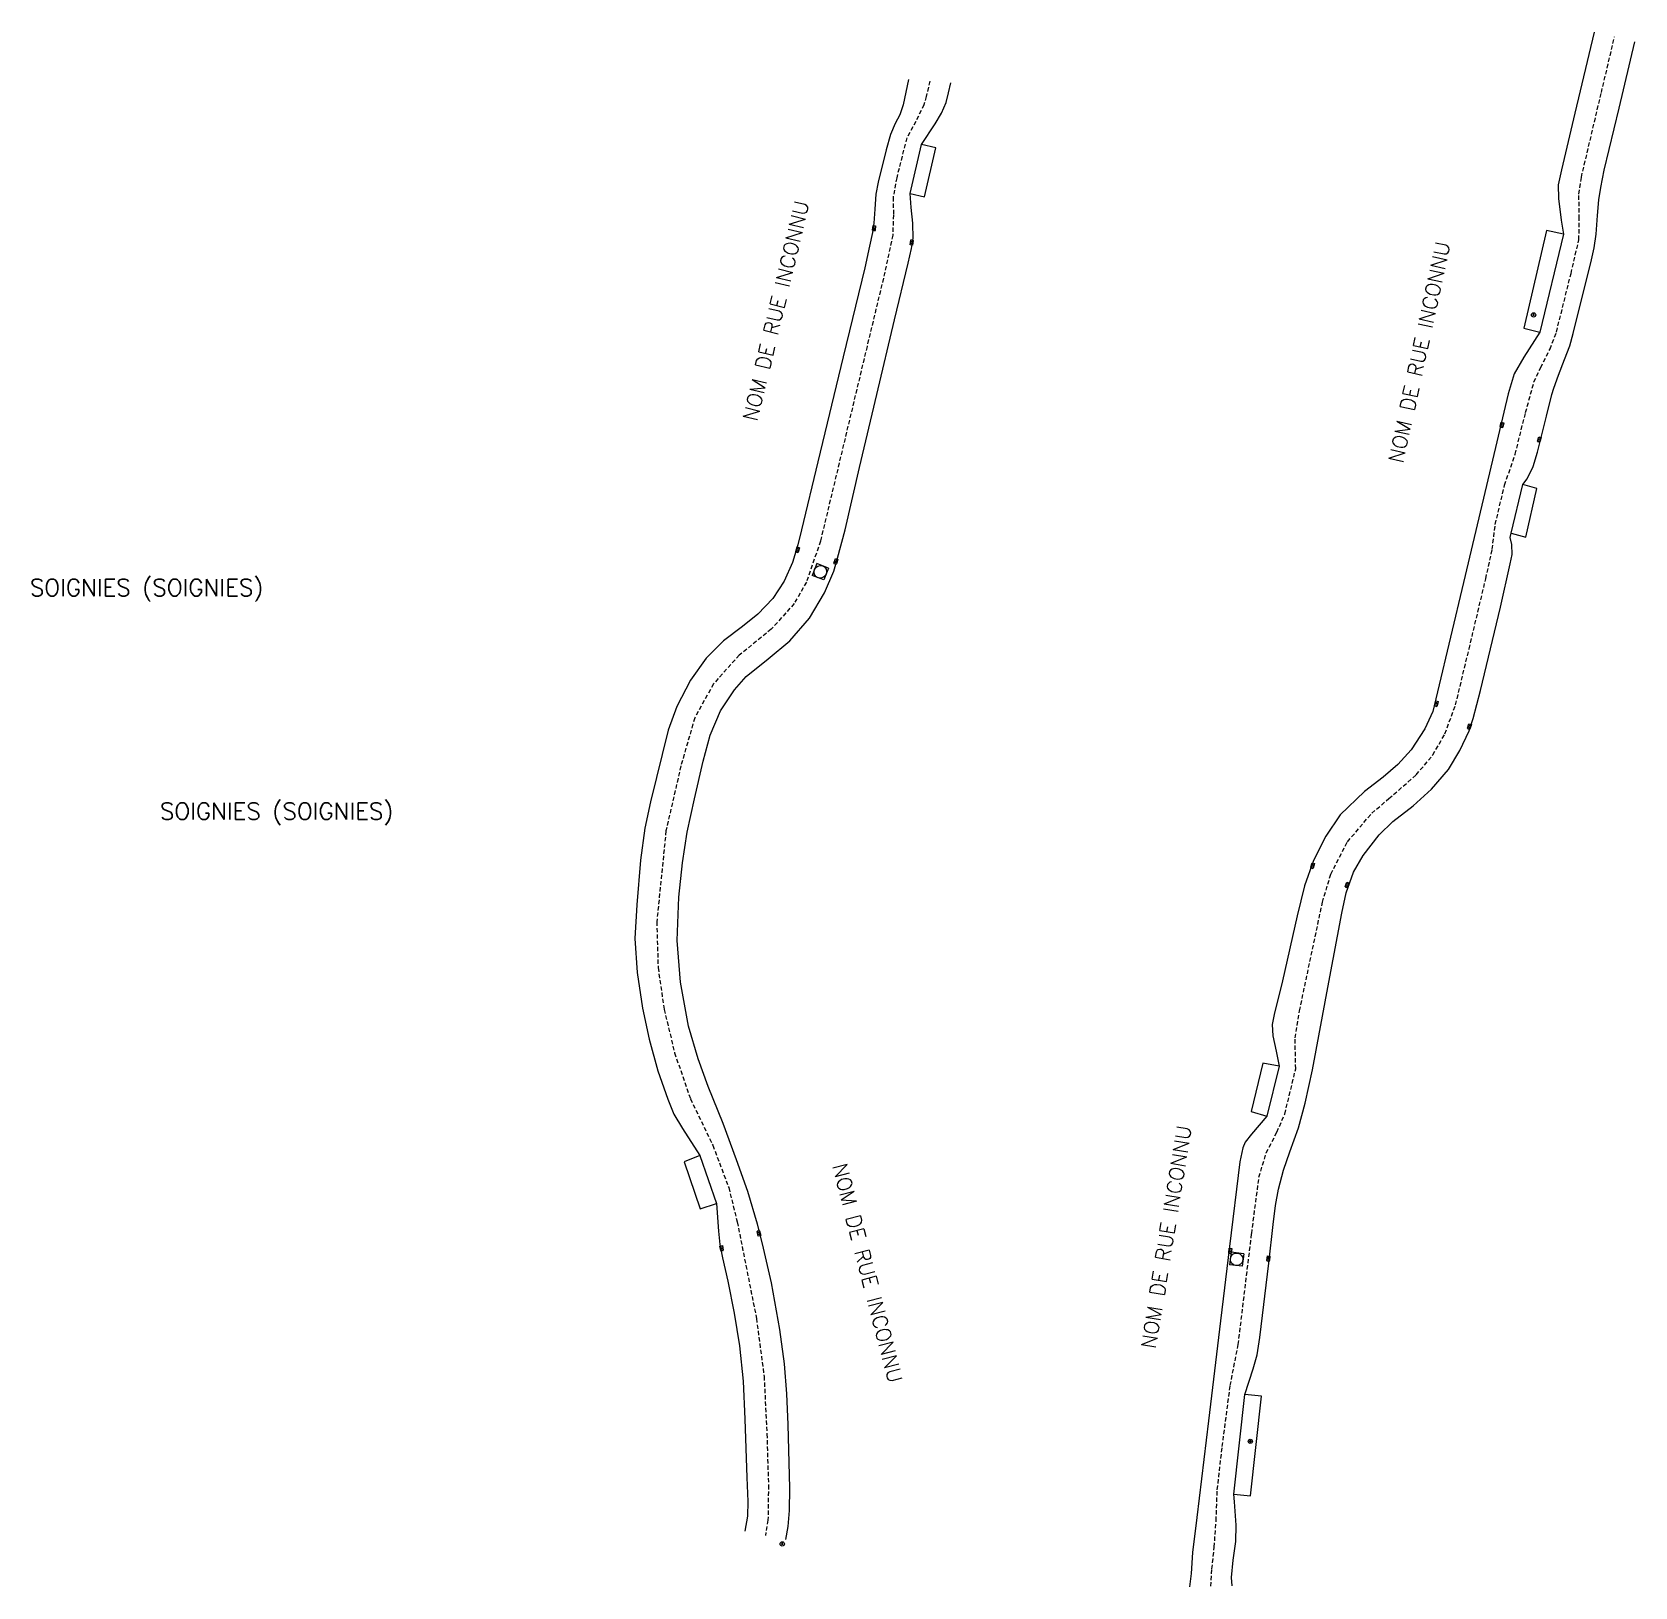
# Model space of a CAD drawing. Header units: millimetres. Extents: x 128015 to 128995, y 141007 to 141739.
# Drawn here: x 128014.8 to 128205.4, y 141144.1 to 141329 of the extents above; entities that cross this region are included whole.
import ezdxf
from ezdxf.enums import TextEntityAlignment as Align

# ---------------------------------------------------------------- set-up
doc = ezdxf.new("R2010")
doc.units = ezdxf.units.MM
doc.linetypes.add('DASHED', pattern=[0.75, 0.5, -0.25])
doc.layers.get('0').update_dxf_attribs({"linetype": 'CONTINUOUS'})
for name, color, linetype in [('w0001', 6, 'DASHED'), ('w0006', 2, 'CONTINUOUS'), ('w0008', 7, 'CONTINUOUS'), ('w0400', 7, 'CONTINUOUS'), ('w0420', 7, 'CONTINUOUS'), ('w0856', 7, 'CONTINUOUS'), ('w0980', 7, 'CONTINUOUS'), ('w0989', 7, 'CONTINUOUS')]:
    doc.layers.add(name, color=color, linetype=linetype)
doc.styles.get("Standard").update_dxf_attribs({"font": 'romans.shx', "width": 0.85})

msp = doc.modelspace()

# ---------------------------------------------------------------- texts
at = {"layer": 'w0980'}
for p in [(128028.38, 141262.77), (128043.85, 141236.2)]:
    msp.add_text('SOIGNIES (SOIGNIES)', height=2, dxfattribs=at).set_placement(p, align=Align.MIDDLE)
at = {"layer": 'w0989'}
for rotation, p in [(76.5543, (128100.13, 141282.79)), (77.7641, (128176.93, 141277.81)), (80.7436, (128147.51, 141172.5)), (284.5159, (128110.77, 141194.4))]:
    msp.add_text('NOM DE RUE INCONNU', height=1.75, rotation=rotation, dxfattribs=at).set_placement(p, align=Align.MIDDLE_LEFT)

# ---------------------------------------------------------------- blocks, each defined once
blk = doc.blocks.new('T856')
for p, q in [((-0.125, 0), (0.125, 0)), ((0, 0.125), (0, -0.125))]:
    blk.add_line(p, q)
blk.add_ellipse((0, 0), major_axis=(-0.177, 0.177), ratio=1, start_param=3.9269908, end_param=10.2101761)
blk = doc.blocks.new('T400')
for p, q in [((-0.15, 0.3), (0.15, 0.3)), ((-0.15, -0.25), (-0.15, 0.3)), ((-0.15, 0.15), (0.15, 0.15)), ((-0.15, 0), (0.15, 0)), ((0.15, 0.3), (0.15, -0.25)), ((-0.15, -0.15), (0.15, -0.15)), ((-0.15, -0.25), (-0.15, -0.3)), ((-0.15, -0.3), (0.15, -0.3)), ((0.15, -0.3), (0.15, -0.25))]:
    blk.add_line(p, q)
blk = doc.blocks.new('T420')
for p, q in [((0.75, 0.75), (-0.75, 0.75)), ((-0.75, 0.75), (-0.75, -0.75)), ((0.75, 0.75), (0.75, -0.75)), ((0.75, -0.75), (-0.75, -0.75))]:
    blk.add_line(p, q)
blk.add_ellipse((0, 0), major_axis=(-0.53, 0.53), ratio=1, start_param=3.926991, end_param=10.210176)

# ---------------------------------------------------------------- linework, layer by layer
at = {"layer": 'w0001'}
for points in [[(128154.95, 141144.19), (128155.08, 141146.25), (128155.36, 141148.85), (128155.58, 141151.99), (128155.72, 141155.68), (128156.31, 141160.81), (128157.26, 141168.05), (128158.21, 141172.92), (128159.81, 141186.12), (128160.68, 141192.82), (128161.54, 141195.73), (128162.82, 141198.18), (128163.75, 141200.33), (128165.05, 141205.72), (128164.97, 141209.39), (128165.5, 141212.6), (128168.23, 141225.5), (128169.22, 141228.86), (128171.21, 141232.71), (128174.09, 141236.09), (128176.13, 141237.83), (128179.39, 141240.66), (128181.35, 141243.02), (128182.8, 141245.53), (128184.06, 141248.98), (128185.67, 141255.63), (128187.65, 141263.97), (128188.42, 141267.47), (128188.78, 141270.43), (128189.89, 141275.1), (128191.15, 141278.77), (128192.39, 141283.73), (128193.38, 141287.36), (128194.19, 141289.08), (128195.3, 141291.28), (128196.06, 141293.29), (128197.79, 141300.26), (128198.73, 141304.27), (128198.77, 141306.76), (128198.73, 141309.7), (128199.02, 141311.69), (128201.4, 141321.76), (128202.96, 141328.37)], [(128121.52, 141323.12), (128121.11, 141321.29), (128120.82, 141320.31), (128119.87, 141318.34), (128118.78, 141316.37), (128117.59, 141311.64), (128117.17, 141309.31), (128117.2, 141307.22), (128117.12, 141304.81), (128116.18, 141300.41), (128114.06, 141291.59), (128110.22, 141275.52), (128108.52, 141268.43), (128106.85, 141263.55), (128105.4, 141261.02), (128102.67, 141257.96), (128098.87, 141254.89), (128095.79, 141251.46), (128093.57, 141247.42), (128091.92, 141241.71), (128090.15, 141234), (128089.06, 141223.19), (128089.21, 141217.74), (128089.93, 141212.78), (128091.17, 141207.62), (128093.06, 141202.15), (128095.72, 141196.62), (128097.61, 141191.59), (128098.62, 141187.51), (128099.66, 141182.33), (128100.91, 141176.03), (128101.82, 141169.15), (128102.15, 141162.3), (128102.34, 141156.2), (128102.28, 141152.06), (128101.97, 141150.25)]]:
    msp.add_lwpolyline(points, dxfattribs=at)
at = {"layer": 'w0006'}
for points in [[(128119.19, 141309.77), (128120.9, 141309.37), (128122.26, 141315.18), (128120.54, 141315.57)], [(128196.91, 141304.91), (128194.87, 141305.38), (128192.18, 141293.77), (128194.07, 141293.28)], [(128190.67, 141269.37), (128192.41, 141268.9), (128193.71, 141274.69), (128192.05, 141275.16)], [(128163.08, 141206.02), (128161.14, 141206.4), (128159.73, 141200.65), (128161.63, 141200.1)], [(128094.18, 141195.4), (128092.31, 141194.67), (128094.23, 141189.05), (128096.15, 141189.7)], [(128157.7, 141155.15), (128159.67, 141154.93), (128160.99, 141166.8), (128158.99, 141167.01)]]:
    msp.add_lwpolyline(points, dxfattribs=at)
at = {"layer": 'w0008'}
for points in [[(128200.53, 141328.95), (128198.26, 141319.31), (128196.65, 141312.57), (128196.26, 141310.78), (128196.29, 141309.17), (128196.6, 141306.61), (128196.91, 141304.91), (128194.07, 141293.28), (128192.16, 141290.32), (128191.04, 141288.33), (128190.3, 141285.93), (128188.44, 141278.06), (128185.01, 141263.52), (128181.93, 141250.51), (128181.34, 141248.19), (128180.41, 141246.11), (128178.76, 141243.64), (128177.19, 141241.89), (128175.44, 141240.39), (128173.24, 141238.68), (128170.35, 141235.89), (128168.62, 141233.37), (128167.16, 141230.48), (128166.11, 141227.45), (128165.21, 141223.89), (128163.47, 141216.18), (128162.49, 141212.17), (128162.26, 141210.96), (128162.34, 141209.62), (128162.71, 141207.82), (128163.08, 141206.02), (128161.63, 141200.1), (128159.79, 141197.94), (128159.03, 141196.97), (128158.76, 141196.33), (128158.4, 141194.64), (128157.18, 141184.58), (128156.1, 141175.74), (128154.68, 141163.88), (128153.3, 141152.38), (128152.79, 141148.2), (128152.6, 141145.72), (128152.43, 141144.12)], [(128157.48, 141144.25), (128157.43, 141145.22), (128157.62, 141147.29), (128157.94, 141149.52), (128157.95, 141151.47), (128157.76, 141154.22), (128157.7, 141155.15), (128158.99, 141167.01), (128159.99, 141170.04), (128160.48, 141171.71), (128160.78, 141173.76), (128161.87, 141182.6), (128162.37, 141187.21), (128162.66, 141189.45), (128163.02, 141191.41), (128163.59, 141193.65), (128164.34, 141195.84), (128165.39, 141198.7), (128166.18, 141201.63), (128167.05, 141205.58), (128168.99, 141216.02), (128170.55, 141224.21), (128171.03, 141226.61), (128171.93, 141229.1), (128173.06, 141231.07), (128174.97, 141233.53), (128176.61, 141235.09), (128179, 141236.96), (128181.2, 141238.95), (128183.21, 141241.3), (128184.56, 141243.53), (128185.67, 141245.88), (128186.17, 141247.35), (128187.01, 141250.7), (128189.4, 141260.6), (128190.57, 141265.73), (128190.79, 141266.84), (128190.75, 141268.05), (128190.57, 141268.88), (128190.67, 141269.37), (128192.05, 141275.16), (128192.56, 141275.85), (128193.29, 141277.29), (128193.79, 141279.02), (128194.89, 141283.28), (128195.52, 141285.86), (128195.75, 141286.61), (128196.32, 141288.17), (128197.02, 141290.04), (128197.64, 141291.66), (128198.05, 141293.11), (128200.21, 141301.87), (128200.54, 141303.29), (128200.78, 141304.93), (128200.96, 141307.14), (128201.1, 141309.02), (128201.32, 141310.49), (128201.74, 141312.53), (128203.53, 141319.92), (128205.39, 141327.78)], [(128118.99, 141323.32), (128118.36, 141320.32), (128117.96, 141319.12), (128117.41, 141318.1), (128116.85, 141316.76), (128116.35, 141314.94), (128115.4, 141311.1), (128115.11, 141309.67), (128114.99, 141307.91), (128114.86, 141306.25), (128114.7, 141305.11), (128114.37, 141303.5), (128113.82, 141300.91), (128111.22, 141290.33), (128108.2, 141277.86), (128106.25, 141269.8), (128105.85, 141268), (128105.18, 141265.9), (128104.21, 141263.67), (128102.87, 141261.61), (128101.09, 141259.76), (128099.26, 141258.28), (128097, 141256.6), (128094.92, 141254.54), (128093.08, 141251.91), (128091.45, 141248.77), (128090.4, 141245.97), (128088.29, 141237.46), (128087.65, 141234.31), (128087.14, 141230.51), (128086.67, 141225.19), (128086.46, 141221.19), (128086.73, 141217.14), (128087.34, 141212.93), (128088.14, 141209.25), (128089.18, 141205.46), (128090.36, 141202.12), (128091.1, 141200.33), (128092.11, 141198.62), (128094.18, 141195.4), (128096.15, 141189.7), (128096.39, 141186.4), (128096.57, 141184.84), (128096.89, 141183.24), (128097.5, 141180.48), (128098.27, 141176.66), (128098.88, 141172.78), (128099.34, 141168.57), (128099.53, 141164.05), (128099.78, 141157.13), (128099.88, 141154.27), (128099.86, 141152.55), (128099.53, 141150.76)], [(128104.41, 141149.74), (128104.69, 141151.31), (128104.85, 141153.19), (128104.87, 141155.84), (128104.69, 141163.44), (128104.51, 141167.09), (128104.24, 141170.64), (128103.69, 141174.73), (128102.7, 141180.27), (128101.64, 141184.91), (128101.05, 141187.23), (128099.9, 141191.12), (128098.55, 141194.9), (128096.95, 141199.19), (128095.18, 141203.61), (128093.97, 141206.91), (128092.84, 141210.79), (128091.86, 141216), (128091.48, 141220.98), (128091.67, 141226.11), (128092.11, 141230.21), (128092.68, 141233.84), (128093.54, 141237.8), (128094.59, 141242.29), (128095.39, 141245.39), (128096.65, 141248.26), (128098.29, 141250.78), (128099.67, 141252.35), (128102.3, 141254.43), (128104.87, 141256.57), (128107.22, 141259.29), (128109.01, 141262.31), (128110.1, 141264.86), (128110.56, 141266.42), (128111.46, 141269.77), (128113.18, 141277.2), (128115.23, 141285.85), (128117.33, 141294.73), (128118.95, 141301.49), (128119.35, 141303.22), (128119.54, 141304.43), (128119.5, 141306.22), (128119.3, 141308.1), (128119.19, 141309.77), (128120.54, 141315.57), (128122.15, 141318.06), (128122.91, 141319.32), (128123.48, 141320.57), (128123.76, 141321.71), (128124.04, 141322.92)]]:
    msp.add_lwpolyline(points, dxfattribs=at)

# ---------------------------------------------------------------- block references
at = {"layer": 'w0400'}
for p, rotation in [((128114.9, 141305.63), 354.0117627511365), ((128119.37, 141303.94), 171.6174693210786), ((128189.58, 141282.26), 347.1410022992487), ((128194.02, 141280.52), 345.1039353860985), ((128105.8, 141267.41), 342.2468713882901), ((128110.35, 141266.03), 342.8692401893223), ((128181.77, 141249.12), 345.9258441111499), ((128185.7, 141246.39), 340.9262665705774), ((128167.05, 141229.86), 342.622773662344), ((128171.17, 141227.57), 340.1842181470828), ((128101.2, 141186.16), 194.5189017409465), ((128096.77, 141184.37), 10.04785950090774), ((128157.26, 141184.07), 352.3766811512122), ((128161.8, 141183.17), 353.8470314077089)]:
    msp.add_blockref('T400', p, dxfattribs=dict(at, rotation=rotation))
at = {"layer": 'w0420'}
for p, rotation in [((128108.51, 141264.79), 338.9505531739238), ((128158.02, 141183.07), 352.6463657402762)]:
    msp.add_blockref('T420', p, dxfattribs=dict(at, rotation=rotation))
at = {"layer": 'w0856'}
for p in [(128193.34, 141295.33), (128159.65, 141161.43), (128103.98, 141149.23)]:
    msp.add_blockref('T856', p, dxfattribs=at)

msp.set_redraw_order([(e.dxf.handle, doc.entitydb.next_handle()) for e in msp.query("TEXT MTEXT ATTDEF DIMENSION ARC_DIMENSION")])  # texts and dimensions are drawn at this point

doc.saveas('drawing.dxf')
